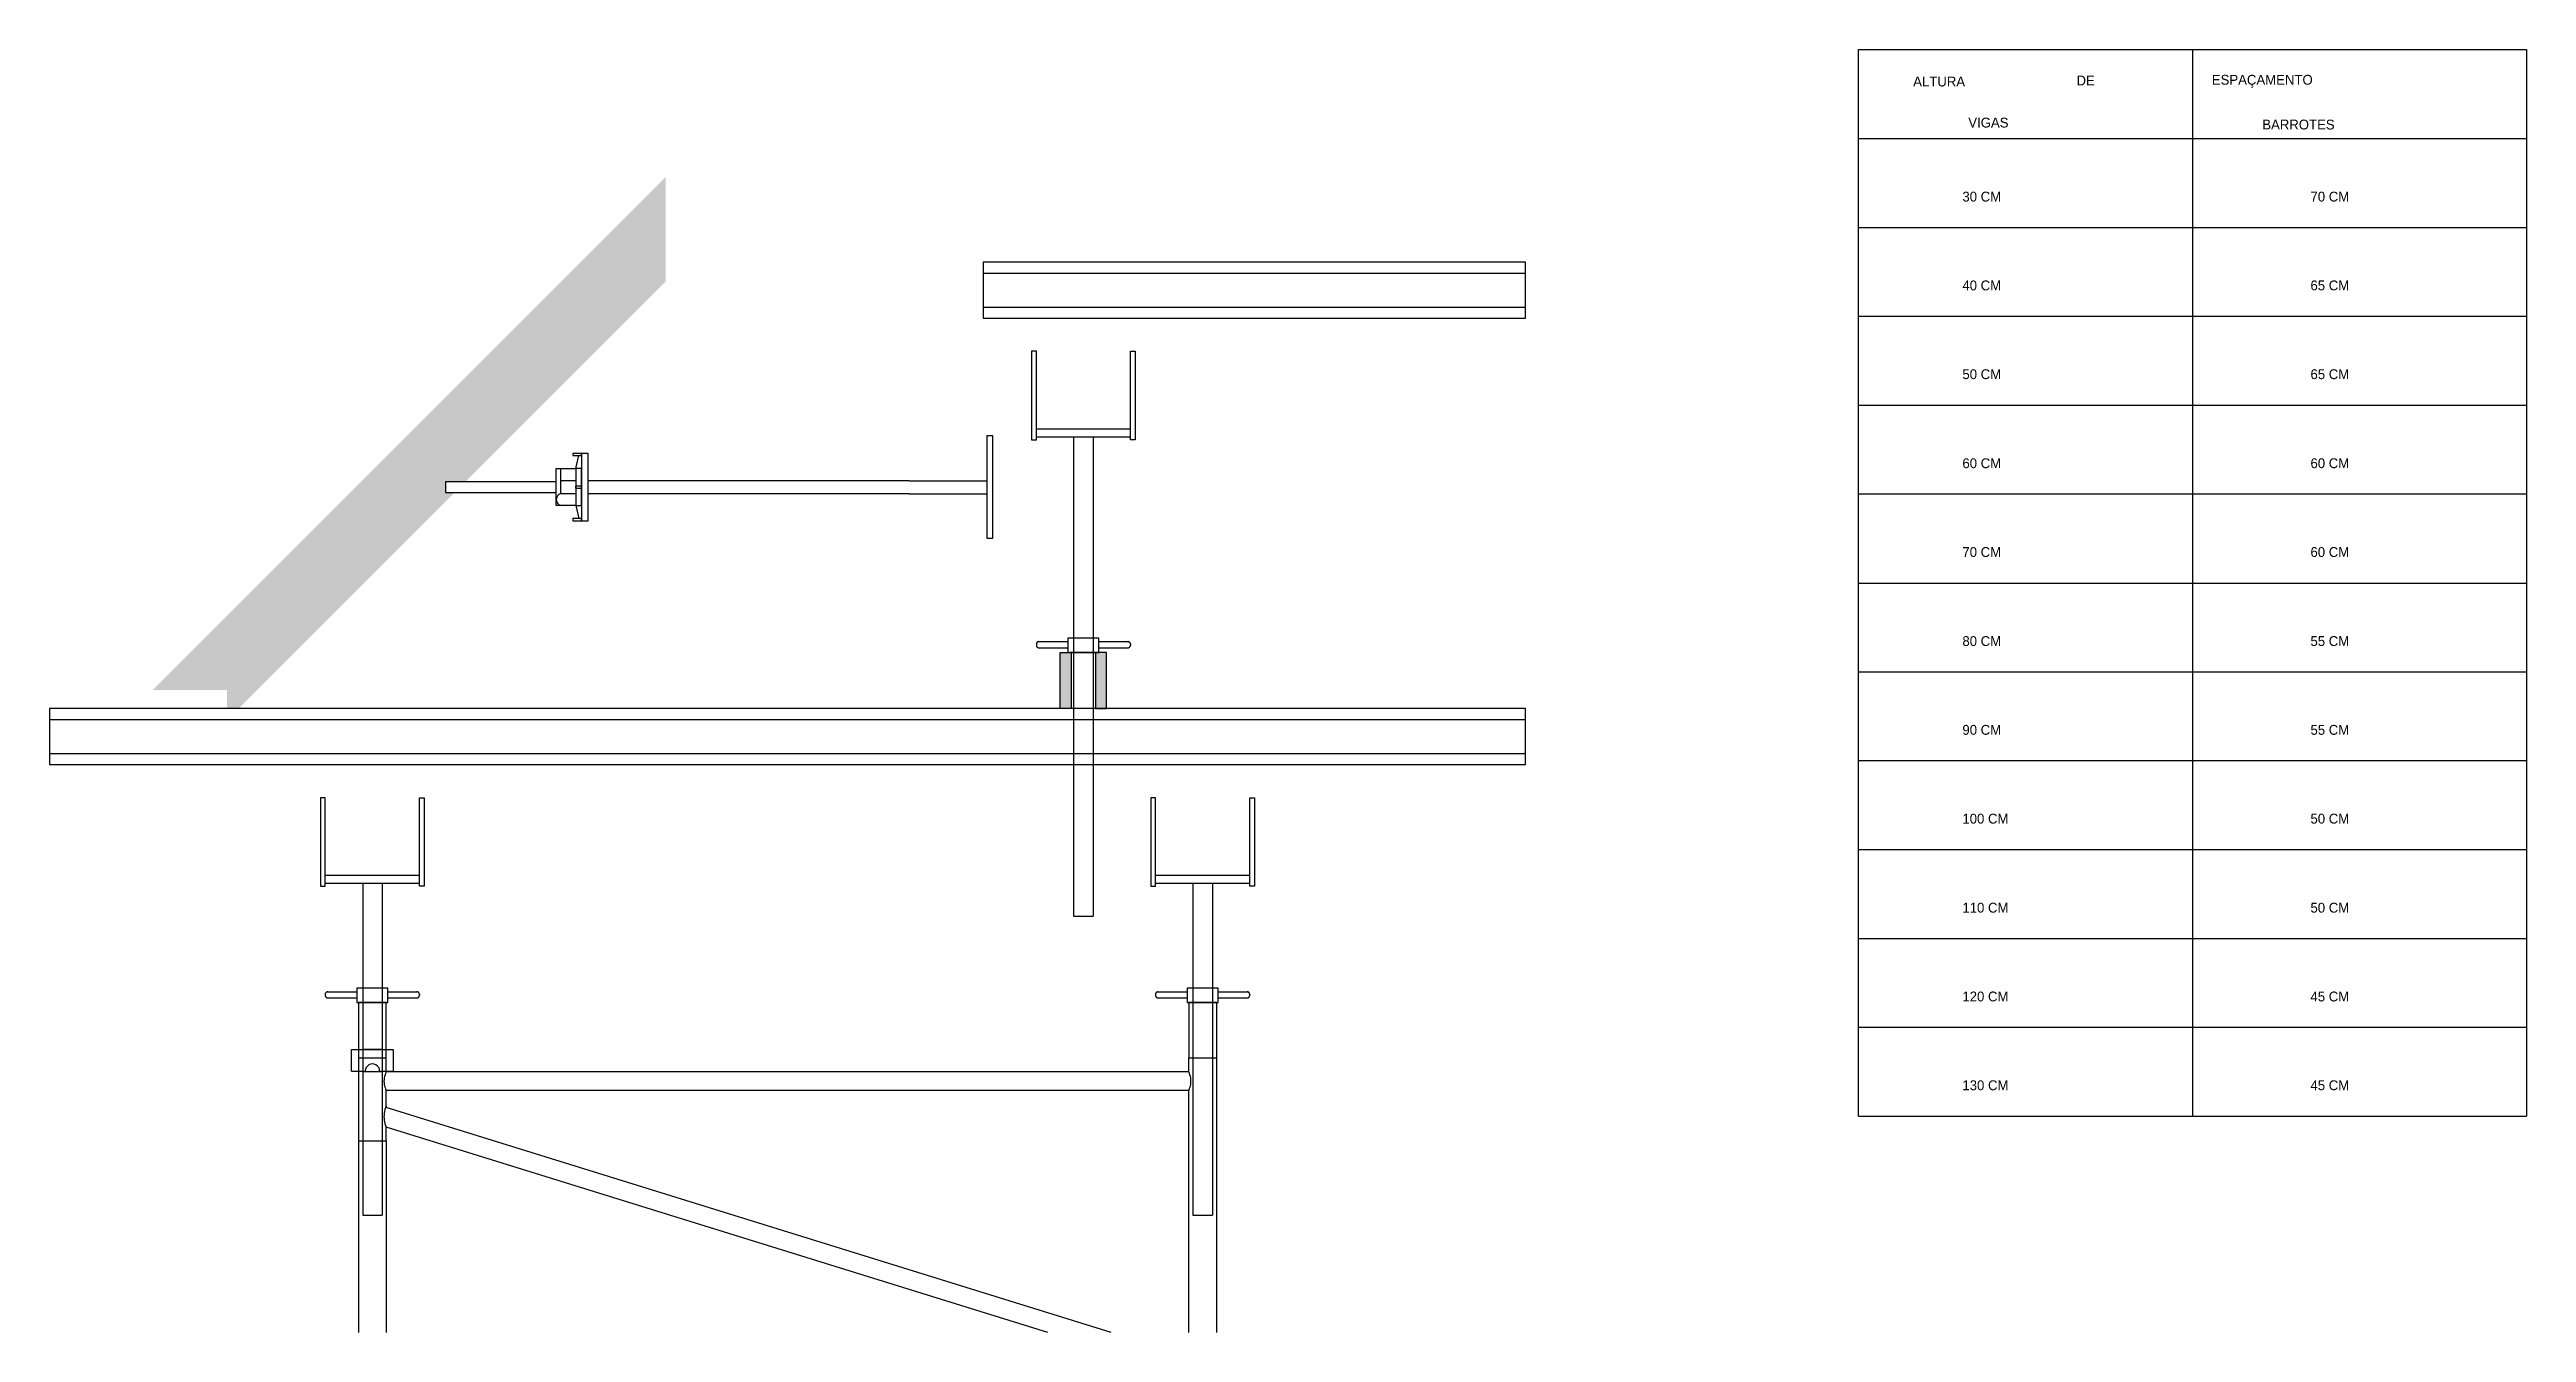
# Model space of a CAD drawing. Header units: metres. Extents: x 129272 to 131365, y 32610 to 33958.
# Drawn here: x 129311 to 130318, y 33437 to 33958 of the extents above; entities that cross this region are included whole.
import ezdxf

# ---------------------------------------------------------------- set-up
doc = ezdxf.new("R2010")
doc.units = ezdxf.units.M
for name, color, linetype in [('BARRA DE ANCORAGEM', 7, 'Continuous'), ('Demarcação 2', 254, 'Continuous'), ('Escoras', 2, 'Continuous'), ('Forcador', 251, 'Continuous'), ('GARFOS', 7, 'Continuous'), ('Perfil Metálico', 251, 'Continuous')]:
    doc.layers.add(name, color=color, linetype=linetype)

msp = doc.modelspace()

# ---------------------------------------------------------------- texts
at = {"layer": 'GARFOS'}
for s, p in [('ALTURA   ', (130068.4, 33943.2)), ('DE', (130134.8, 33943.6)), ('ESPAÇAMENTO', (130189.8, 33943.9)), ('VIGAS', (130090.8, 33926.5)), ('BARROTES', (130210.3, 33925.7)), ('30 CM', (130088.4, 33896.4)), ('70 CM', (130229.9, 33896.4)), ('40 CM', (130088.4, 33860.3)), ('65 CM', (130229.9, 33860.3)), ('50 CM', (130088.4, 33824.2)), ('65 CM', (130229.9, 33824.2)), ('60 CM', (130088.4, 33788)), ('60 CM', (130229.9, 33788)), ('70 CM', (130088.4, 33751.9)), ('60 CM', (130229.9, 33751.9)), ('80 CM', (130088.4, 33715.7)), ('55 CM', (130229.9, 33715.7)), ('90 CM', (130088.4, 33679.6)), ('55 CM', (130229.9, 33679.6)), ('100 CM', (130088.4, 33643.5)), ('50 CM', (130229.9, 33643.5)), ('110 CM', (130088.4, 33607.3)), ('50 CM', (130229.9, 33607.3)), ('120 CM', (130088.4, 33571.2)), ('45 CM', (130229.9, 33571.2)), ('130 CM', (130088.4, 33535.1)), ('45 CM', (130229.9, 33535.1))]:
    msp.add_text(s, height=4, dxfattribs=at).set_placement(p)

# ---------------------------------------------------------------- hatches: boundary and pattern name
at = {"layer": 'Demarcação 2'}
h = msp.add_hatch(color=8, dxfattribs=at)
h.dxf.hatch_style = 1
h.paths.add_polyline_path([(129561.3, 33863.9), (129561.3, 33906.3), (129352.8, 33697.8), (129382.9, 33697.8), (129382.9, 33690.3), (129387.7, 33690.3), (129475.5, 33778.1), (129471.8, 33778.1), (129471.8, 33782.5), (129479.9, 33782.5)])
at = {"layer": 'Perfil Metálico'}
h = msp.add_hatch(color=8, dxfattribs=at)
h.dxf.hatch_style = 1
h.paths.add_polyline_path([(129721.6, 33690.3), (129726.1, 33690.3), (129726.1, 33713.1), (129721.6, 33713.1)])
h = msp.add_hatch(color=8, dxfattribs=at)
h.dxf.hatch_style = 1
h.paths.add_polyline_path([(129736, 33690.3), (129740.5, 33690.3), (129740.5, 33713.1), (129736, 33713.1)])

# ---------------------------------------------------------------- linework, layer by layer
at = {"layer": 'BARRA DE ANCORAGEM'}
for p, q in [((129524.7, 33787.8), (129525.9, 33793.1)), ((129527, 33794), (129527, 33766.6)), ((129561.3, 33782.9), (129529.7, 33782.9)), ((129660.3, 33782.9), (129561.3, 33782.9)), ((129660.3, 33782.9), (129691.8, 33782.9)), ((129516.9, 33775.7), (129516.8, 33775.2)), ((129516.8, 33775.2), (129516.9, 33774.7)), ((129517, 33776.2), (129516.9, 33775.7)), ((129516.9, 33774.7), (129517, 33774.2)), ((129517.3, 33776.7), (129517, 33776.2)), ((129517, 33774.2), (129517.3, 33773.7)), ((129517.7, 33777.1), (129517.3, 33776.7)), ((129517.3, 33773.7), (129517.7, 33773.3)), ((129518.1, 33777.4), (129517.7, 33777.1)), ((129517.7, 33773.3), (129518.1, 33773)), ((129518.6, 33777.6), (129518.1, 33777.4)), ((129518.1, 33773), (129518.6, 33772.8)), ((129524.7, 33772.8), (129525.9, 33767.5)), ((129561.3, 33777.6), (129529.7, 33777.6)), ((129660.3, 33777.6), (129561.3, 33777.6)), ((129660.3, 33777.6), (129691.8, 33777.6))]:
    msp.add_line(p, q, dxfattribs=at)
for points in [[(129527, 33794), (129523.5, 33794), (129523.5, 33793.1), (129527, 33793.1)], [(129529.7, 33766.6), (129529.7, 33794), (129527, 33794), (129527, 33766.6)], [(129694.2, 33759.5), (129694.2, 33801.1), (129691.8, 33801.1), (129691.8, 33759.5)], [(129516.8, 33782.5), (129471.8, 33782.5), (129471.8, 33778.1), (129516.8, 33778.1)], [(129527, 33787.8), (129524.7, 33787.8), (129524.7, 33772.8), (129527, 33772.8)], [(129527, 33767.5), (129523.5, 33767.5), (129523.5, 33766.6), (129527, 33766.6)]]:
    msp.add_lwpolyline(points, close=True, dxfattribs=at)
for points in [[(129524.7, 33772.8), (129516.8, 33772.8), (129516.8, 33787.8), (129524.7, 33787.8)], [(129524.7, 33782.9), (129518.6, 33782.9), (129518.6, 33787.8)], [(129524.7, 33777.6), (129518.6, 33777.6), (129518.6, 33782.9)], [(129524.7, 33779.8), (129527, 33779.8), (129527, 33780.7), (129524.7, 33780.7), (129524.7, 33779.8), (129524.7, 33780.7)]]:
    msp.add_lwpolyline(points, dxfattribs=at)
at = {"layer": 'Escoras'}
for p, q in [((129736.7, 33713.1), (129725.5, 33713.1)), ((129436.4, 33570.7), (129436.4, 33436.6)), ((129447.7, 33570.7), (129436.4, 33570.7)), ((129447.7, 33548.2), (129447.7, 33570.7)), ((129785.2, 33570.7), (129773.9, 33570.7)), ((129773.9, 33570.7), (129773.9, 33548.2)), ((129785.2, 33570.7), (129785.2, 33436.6)), ((129433.6, 33551.6), (129450.5, 33551.6)), ((129433.6, 33542.8), (129433.6, 33551.6)), ((129446, 33551.6), (129438.1, 33551.6)), ((129450.5, 33551.6), (129450.5, 33542.8)), ((129433.6, 33542.8), (129439.1, 33542.8)), ((129436.4, 33548.2), (129447.7, 33548.2)), ((129446, 33542.5), (129438.1, 33542.5)), ((129439.2, 33543.6), (129439.1, 33542.8)), ((129439.5, 33544.3), (129439.2, 33543.6)), ((129440, 33544.9), (129439.5, 33544.3)), ((129440.6, 33545.4), (129440, 33544.9)), ((129441.3, 33545.7), (129440.6, 33545.4)), ((129442, 33545.8), (129441.3, 33545.7)), ((129442.8, 33545.7), (129442, 33545.8)), ((129443.5, 33545.4), (129442.8, 33545.7)), ((129444.1, 33544.9), (129443.5, 33545.4)), ((129444.6, 33544.3), (129444.1, 33544.9)), ((129444.9, 33543.6), (129444.6, 33544.3)), ((129445, 33542.8), (129444.9, 33543.6)), ((129445, 33542.8), (129450.5, 33542.8)), ((129447, 33540.7), (129446.8, 33540.1)), ((129446.8, 33540.1), (129446.8, 33539.4)), ((129447.2, 33541.4), (129447, 33540.7)), ((129447.4, 33542), (129447.2, 33541.4)), ((129447.7, 33542.6), (129447.4, 33542)), ((129447.7, 33542.6), (129447.7, 33548.2)), ((129773.9, 33542.6), (129447.7, 33542.6)), ((129773.9, 33548.2), (129785.2, 33548.2)), ((129773.9, 33542.6), (129773.9, 33548.2)), ((129774.2, 33542), (129773.9, 33542.6)), ((129774.4, 33541.4), (129774.2, 33542)), ((129774.6, 33540.7), (129774.4, 33541.4)), ((129774.7, 33540.1), (129774.6, 33540.7)), ((129774.8, 33539.4), (129774.7, 33540.1)), ((129446.8, 33539.4), (129446.7, 33538.8)), ((129446.7, 33538.8), (129446.8, 33538.1)), ((129446.8, 33538.1), (129446.8, 33537.5)), ((129446.8, 33537.5), (129447, 33536.8)), ((129447, 33536.8), (129447.2, 33536.2)), ((129447.2, 33536.2), (129447.4, 33535.6)), ((129447.4, 33535.6), (129447.7, 33535)), ((129773.9, 33535), (129447.7, 33535)), ((129447.7, 33528.6), (129447.7, 33535)), ((129773.9, 33535), (129774.2, 33535.6)), ((129773.9, 33436.6), (129773.9, 33535)), ((129774.2, 33535.6), (129774.4, 33536.2)), ((129774.4, 33536.2), (129774.6, 33536.8)), ((129774.6, 33536.8), (129774.7, 33537.5)), ((129774.7, 33537.5), (129774.8, 33538.1)), ((129774.8, 33538.8), (129774.8, 33539.4)), ((129774.8, 33538.1), (129774.8, 33538.8)), ((129446.8, 33525.1), (129446.7, 33524.3)), ((129446.7, 33524.3), (129446.8, 33523.6)), ((129447, 33526.5), (129446.8, 33525.8)), ((129446.8, 33525.8), (129446.8, 33525.1)), ((129446.8, 33523.6), (129446.8, 33522.9)), ((129446.8, 33522.9), (129447, 33522.2)), ((129447.1, 33527.2), (129447, 33526.5)), ((129447, 33522.2), (129447.1, 33521.5)), ((129447.4, 33527.9), (129447.1, 33527.2)), ((129447.1, 33521.5), (129447.4, 33520.8)), ((129447.7, 33528.6), (129447.4, 33527.9)), ((129447.4, 33520.8), (129447.7, 33520.1)), ((129742.4, 33436.6), (129447.7, 33528.1)), ((129716.6, 33436.6), (129447.7, 33520.1)), ((129447.7, 33514.5), (129447.7, 33520.1)), ((129436.4, 33514.5), (129447.7, 33514.5)), ((129447.7, 33514.5), (129447.7, 33436.6))]:
    msp.add_line(p, q, dxfattribs=at)
at = {"layer": 'Forcador'}
for p, q in [((129712, 33804), (129750.2, 33804)), ((129712, 33800.8), (129750.2, 33800.8)), ((129727.1, 33800.8), (129727.1, 33690.3)), ((129735, 33800.8), (129735, 33690.3)), ((129712.1, 33717), (129712, 33716.8)), ((129712, 33716.8), (129712, 33716.7)), ((129712, 33716.7), (129712, 33716.6)), ((129712, 33716.6), (129712, 33716.5)), ((129712, 33716.5), (129712, 33716)), ((129712, 33716), (129712, 33715.9)), ((129712, 33715.9), (129712, 33715.7)), ((129712, 33715.7), (129712, 33715.6)), ((129712, 33715.6), (129712.1, 33715.5)), ((129712.2, 33717.1), (129712.1, 33717)), ((129712.1, 33715.5), (129712.2, 33715.4)), ((129712.3, 33717.3), (129712.2, 33717.2)), ((129712.2, 33717.2), (129712.2, 33717.1)), ((129712.2, 33715.4), (129712.2, 33715.3)), ((129712.2, 33715.3), (129712.3, 33715.2)), ((129712.5, 33717.3), (129712.3, 33717.3)), ((129712.3, 33715.2), (129712.5, 33715.1)), ((129712.6, 33717.4), (129712.5, 33717.3)), ((129712.5, 33715.1), (129712.6, 33715.1)), ((129712.7, 33717.4), (129712.6, 33717.4)), ((129712.6, 33715.1), (129712.7, 33715)), ((129712.8, 33717.5), (129712.7, 33717.4)), ((129712.7, 33715), (129712.8, 33715)), ((129713, 33717.5), (129712.8, 33717.5)), ((129712.8, 33715), (129713, 33715)), ((129713, 33717.5), (129724.8, 33717.5)), ((129713, 33715), (129724.8, 33715)), ((129737.4, 33717.5), (129749.2, 33717.5)), ((129737.4, 33715), (129749.2, 33715)), ((129749.3, 33717.5), (129749.2, 33717.5)), ((129749.2, 33715), (129749.3, 33715)), ((129749.4, 33717.4), (129749.3, 33717.5)), ((129749.3, 33715), (129749.4, 33715)), ((129749.6, 33717.4), (129749.4, 33717.4)), ((129749.4, 33715), (129749.6, 33715.1)), ((129749.7, 33717.3), (129749.6, 33717.4)), ((129749.6, 33715.1), (129749.7, 33715.1)), ((129749.8, 33717.3), (129749.7, 33717.3)), ((129749.7, 33715.1), (129749.8, 33715.2)), ((129749.9, 33717.2), (129749.8, 33717.3)), ((129749.8, 33715.2), (129749.9, 33715.3)), ((129750, 33717.1), (129749.9, 33717.2)), ((129749.9, 33715.3), (129750, 33715.4)), ((129750.1, 33717), (129750, 33717.1)), ((129750, 33715.4), (129750.1, 33715.5)), ((129750.1, 33716.8), (129750.1, 33717)), ((129750.2, 33716.7), (129750.1, 33716.8)), ((129750.1, 33715.6), (129750.2, 33715.7)), ((129750.1, 33715.5), (129750.1, 33715.6)), ((129750.2, 33716.6), (129750.2, 33716.7)), ((129750.2, 33716.5), (129750.2, 33716.6)), ((129750.2, 33716.5), (129750.2, 33716)), ((129750.2, 33715.9), (129750.2, 33716)), ((129750.2, 33715.7), (129750.2, 33715.9)), ((129727.1, 33690.3), (129727.1, 33667.5)), ((129735, 33690.3), (129735, 33667.5)), ((129727.1, 33667.5), (129727.1, 33605.8)), ((129735, 33667.5), (129735, 33605.8)), ((129422.9, 33622.5), (129461.2, 33622.5)), ((129760.4, 33622.5), (129798.7, 33622.5)), ((129422.9, 33619.3), (129461.2, 33619.3)), ((129438.1, 33619.3), (129438.1, 33484.3)), ((129446, 33619.3), (129446, 33484.3)), ((129760.4, 33619.3), (129798.7, 33619.3)), ((129775.6, 33619.3), (129775.6, 33484.3)), ((129783.5, 33619.3), (129783.5, 33484.3)), ((129727.1, 33605.8), (129735, 33605.8)), ((129423, 33574.5), (129422.9, 33574.4)), ((129422.9, 33574.4), (129422.9, 33574.2)), ((129422.9, 33574.2), (129422.9, 33574.1)), ((129422.9, 33574.1), (129422.9, 33573.7)), ((129422.9, 33573.7), (129422.9, 33573.5)), ((129422.9, 33573.5), (129422.9, 33573.4)), ((129422.9, 33573.4), (129423, 33573.3)), ((129423.1, 33574.7), (129423, 33574.6)), ((129423, 33574.6), (129423, 33574.5)), ((129423, 33573.3), (129423, 33573.1)), ((129423, 33573.1), (129423.1, 33573)), ((129423.2, 33574.8), (129423.1, 33574.7)), ((129423.1, 33573), (129423.2, 33572.9)), ((129423.3, 33574.9), (129423.2, 33574.8)), ((129423.2, 33572.9), (129423.3, 33572.8)), ((129423.4, 33575), (129423.3, 33574.9)), ((129423.3, 33572.8), (129423.4, 33572.8)), ((129423.5, 33575), (129423.4, 33575)), ((129423.4, 33572.8), (129423.5, 33572.7)), ((129423.7, 33575.1), (129423.5, 33575)), ((129423.5, 33572.7), (129423.7, 33572.7)), ((129423.8, 33575.1), (129423.7, 33575.1)), ((129423.7, 33572.7), (129423.8, 33572.6)), ((129423.9, 33575.1), (129423.8, 33575.1)), ((129423.8, 33572.6), (129423.9, 33572.6)), ((129423.9, 33575.1), (129435.7, 33575.1)), ((129423.9, 33572.6), (129435.7, 33572.6)), ((129448.3, 33575.1), (129460.1, 33575.1)), ((129448.3, 33572.6), (129460.1, 33572.6)), ((129460.3, 33575.1), (129460.1, 33575.1)), ((129460.1, 33572.6), (129460.3, 33572.6)), ((129460.4, 33575.1), (129460.3, 33575.1)), ((129460.3, 33572.6), (129460.4, 33572.7)), ((129460.5, 33575), (129460.4, 33575.1)), ((129460.4, 33572.7), (129460.5, 33572.7)), ((129460.6, 33575), (129460.5, 33575)), ((129460.5, 33572.7), (129460.6, 33572.8)), ((129460.8, 33574.9), (129460.6, 33575)), ((129460.6, 33572.8), (129460.8, 33572.8)), ((129460.9, 33574.8), (129460.8, 33574.9)), ((129460.8, 33572.8), (129460.9, 33572.9)), ((129460.9, 33574.7), (129460.9, 33574.8)), ((129461, 33574.6), (129460.9, 33574.7)), ((129460.9, 33573), (129461, 33573.1)), ((129460.9, 33572.9), (129460.9, 33573)), ((129461.1, 33574.5), (129461, 33574.6)), ((129461, 33573.1), (129461.1, 33573.3)), ((129461.1, 33574.4), (129461.1, 33574.5)), ((129461.1, 33574.2), (129461.1, 33574.4)), ((129461.2, 33574.1), (129461.1, 33574.2)), ((129461.1, 33573.5), (129461.2, 33573.7)), ((129461.1, 33573.4), (129461.1, 33573.5)), ((129461.1, 33573.3), (129461.1, 33573.4)), ((129461.2, 33574.1), (129461.2, 33573.7)), ((129760.5, 33574.5), (129760.4, 33574.4)), ((129760.4, 33574.4), (129760.4, 33574.2)), ((129760.4, 33574.2), (129760.4, 33574.1)), ((129760.4, 33574.1), (129760.4, 33573.7)), ((129760.4, 33573.7), (129760.4, 33573.5)), ((129760.4, 33573.5), (129760.4, 33573.4)), ((129760.4, 33573.4), (129760.5, 33573.3)), ((129760.6, 33574.7), (129760.5, 33574.6)), ((129760.5, 33574.6), (129760.5, 33574.5)), ((129760.5, 33573.3), (129760.5, 33573.1)), ((129760.5, 33573.1), (129760.6, 33573)), ((129760.7, 33574.8), (129760.6, 33574.7)), ((129760.6, 33573), (129760.7, 33572.9)), ((129760.8, 33574.9), (129760.7, 33574.8)), ((129760.7, 33572.9), (129760.8, 33572.8)), ((129760.9, 33575), (129760.8, 33574.9)), ((129760.8, 33572.8), (129760.9, 33572.8)), ((129761, 33575), (129760.9, 33575)), ((129760.9, 33572.8), (129761, 33572.7)), ((129761.2, 33575.1), (129761, 33575)), ((129761, 33572.7), (129761.2, 33572.7)), ((129761.3, 33575.1), (129761.2, 33575.1)), ((129761.2, 33572.7), (129761.3, 33572.6)), ((129761.4, 33575.1), (129761.3, 33575.1)), ((129761.3, 33572.6), (129761.4, 33572.6)), ((129761.4, 33575.1), (129773.2, 33575.1)), ((129761.4, 33572.6), (129773.2, 33572.6)), ((129785.8, 33575.1), (129797.6, 33575.1)), ((129785.8, 33572.6), (129797.6, 33572.6)), ((129797.8, 33575.1), (129797.6, 33575.1)), ((129797.6, 33572.6), (129797.8, 33572.6)), ((129797.9, 33575.1), (129797.8, 33575.1)), ((129797.8, 33572.6), (129797.9, 33572.7)), ((129798, 33575), (129797.9, 33575.1)), ((129797.9, 33572.7), (129798, 33572.7)), ((129798.1, 33575), (129798, 33575)), ((129798, 33572.7), (129798.1, 33572.8)), ((129798.3, 33574.9), (129798.1, 33575)), ((129798.1, 33572.8), (129798.3, 33572.8)), ((129798.4, 33574.8), (129798.3, 33574.9)), ((129798.3, 33572.8), (129798.4, 33572.9)), ((129798.4, 33574.7), (129798.4, 33574.8)), ((129798.5, 33574.6), (129798.4, 33574.7)), ((129798.4, 33573), (129798.5, 33573.1)), ((129798.4, 33572.9), (129798.4, 33573)), ((129798.6, 33574.5), (129798.5, 33574.6)), ((129798.5, 33573.1), (129798.6, 33573.3)), ((129798.6, 33574.4), (129798.6, 33574.5)), ((129798.6, 33574.2), (129798.6, 33574.4)), ((129798.7, 33574.1), (129798.6, 33574.2)), ((129798.6, 33573.5), (129798.7, 33573.7)), ((129798.6, 33573.4), (129798.6, 33573.5)), ((129798.6, 33573.3), (129798.6, 33573.4)), ((129798.7, 33574.1), (129798.7, 33573.7)), ((129438.1, 33484.3), (129446, 33484.3)), ((129775.6, 33484.3), (129783.5, 33484.3))]:
    msp.add_line(p, q, dxfattribs=at)
for points in [[(129710, 33835.5), (129710, 33799.5), (129712, 33799.5), (129712, 33835.5)], [(129752.1, 33835.5), (129752.1, 33799.5), (129750.2, 33799.5), (129750.2, 33835.5)], [(129724.8, 33718.9), (129724.8, 33713.1), (129737.4, 33713.1), (129737.4, 33718.9)], [(129421, 33654), (129421, 33618), (129422.9, 33618), (129422.9, 33654)], [(129463.1, 33654), (129463.1, 33618), (129461.2, 33618), (129461.2, 33654)], [(129758.5, 33654), (129758.5, 33618), (129760.4, 33618), (129760.4, 33654)], [(129800.6, 33654), (129800.6, 33618), (129798.7, 33618), (129798.7, 33654)], [(129435.7, 33576.6), (129435.7, 33570.7), (129448.3, 33570.7), (129448.3, 33576.6)], [(129773.2, 33576.6), (129773.2, 33570.7), (129785.8, 33570.7), (129785.8, 33576.6)]]:
    msp.add_lwpolyline(points, close=True, dxfattribs=at)
at = {"layer": 'GARFOS'}
for p, q in [((130046.2, 33524.5), (130046.2, 33958.2)), ((130046.2, 33958.2), (130317.7, 33958.2)), ((130182, 33958.2), (130182, 33524.5)), ((130317.7, 33958.2), (130317.7, 33524.5)), ((130046.2, 33922), (130317.7, 33922)), ((130046.2, 33922), (130317.7, 33922)), ((130046.2, 33885.9), (130317.7, 33885.9)), ((130046.2, 33849.8), (130317.7, 33849.8)), ((130046.2, 33813.6), (130317.7, 33813.6)), ((130046.2, 33777.5), (130317.7, 33777.5)), ((130046.2, 33741.3), (130317.7, 33741.3)), ((130046.2, 33705.2), (130317.7, 33705.2)), ((130046.2, 33669.1), (130317.7, 33669.1)), ((130046.2, 33632.9), (130317.7, 33632.9)), ((130046.2, 33596.8), (130317.7, 33596.8)), ((130046.2, 33560.7), (130317.7, 33560.7)), ((130046.2, 33524.5), (130317.7, 33524.5))]:
    msp.add_line(p, q, dxfattribs=at)
at = {"layer": 'Perfil Metálico'}
for p, q in [((129690.3, 33867.3), (129910.8, 33867.3)), ((129690.3, 33853.5), (129910.8, 33853.5)), ((129310.8, 33685.8), (129910.8, 33685.8)), ((129310.8, 33672), (129910.8, 33672))]:
    msp.add_line(p, q, dxfattribs=at)
for points in [[(129690.3, 33849), (129910.8, 33849), (129910.8, 33871.8), (129690.3, 33871.8)], [(129726.1, 33690.3), (129721.6, 33690.3), (129721.6, 33713.1), (129726.1, 33713.1)], [(129736, 33690.3), (129740.5, 33690.3), (129740.5, 33713.1), (129736, 33713.1)], [(129310.8, 33667.5), (129910.8, 33667.5), (129910.8, 33690.3), (129310.8, 33690.3)]]:
    msp.add_lwpolyline(points, close=True, dxfattribs=at)

msp.set_redraw_order([(e.dxf.handle, doc.entitydb.next_handle()) for e in msp.query("TEXT MTEXT ATTDEF DIMENSION ARC_DIMENSION")])  # texts and dimensions are drawn at this point

doc.saveas('drawing.dxf')
